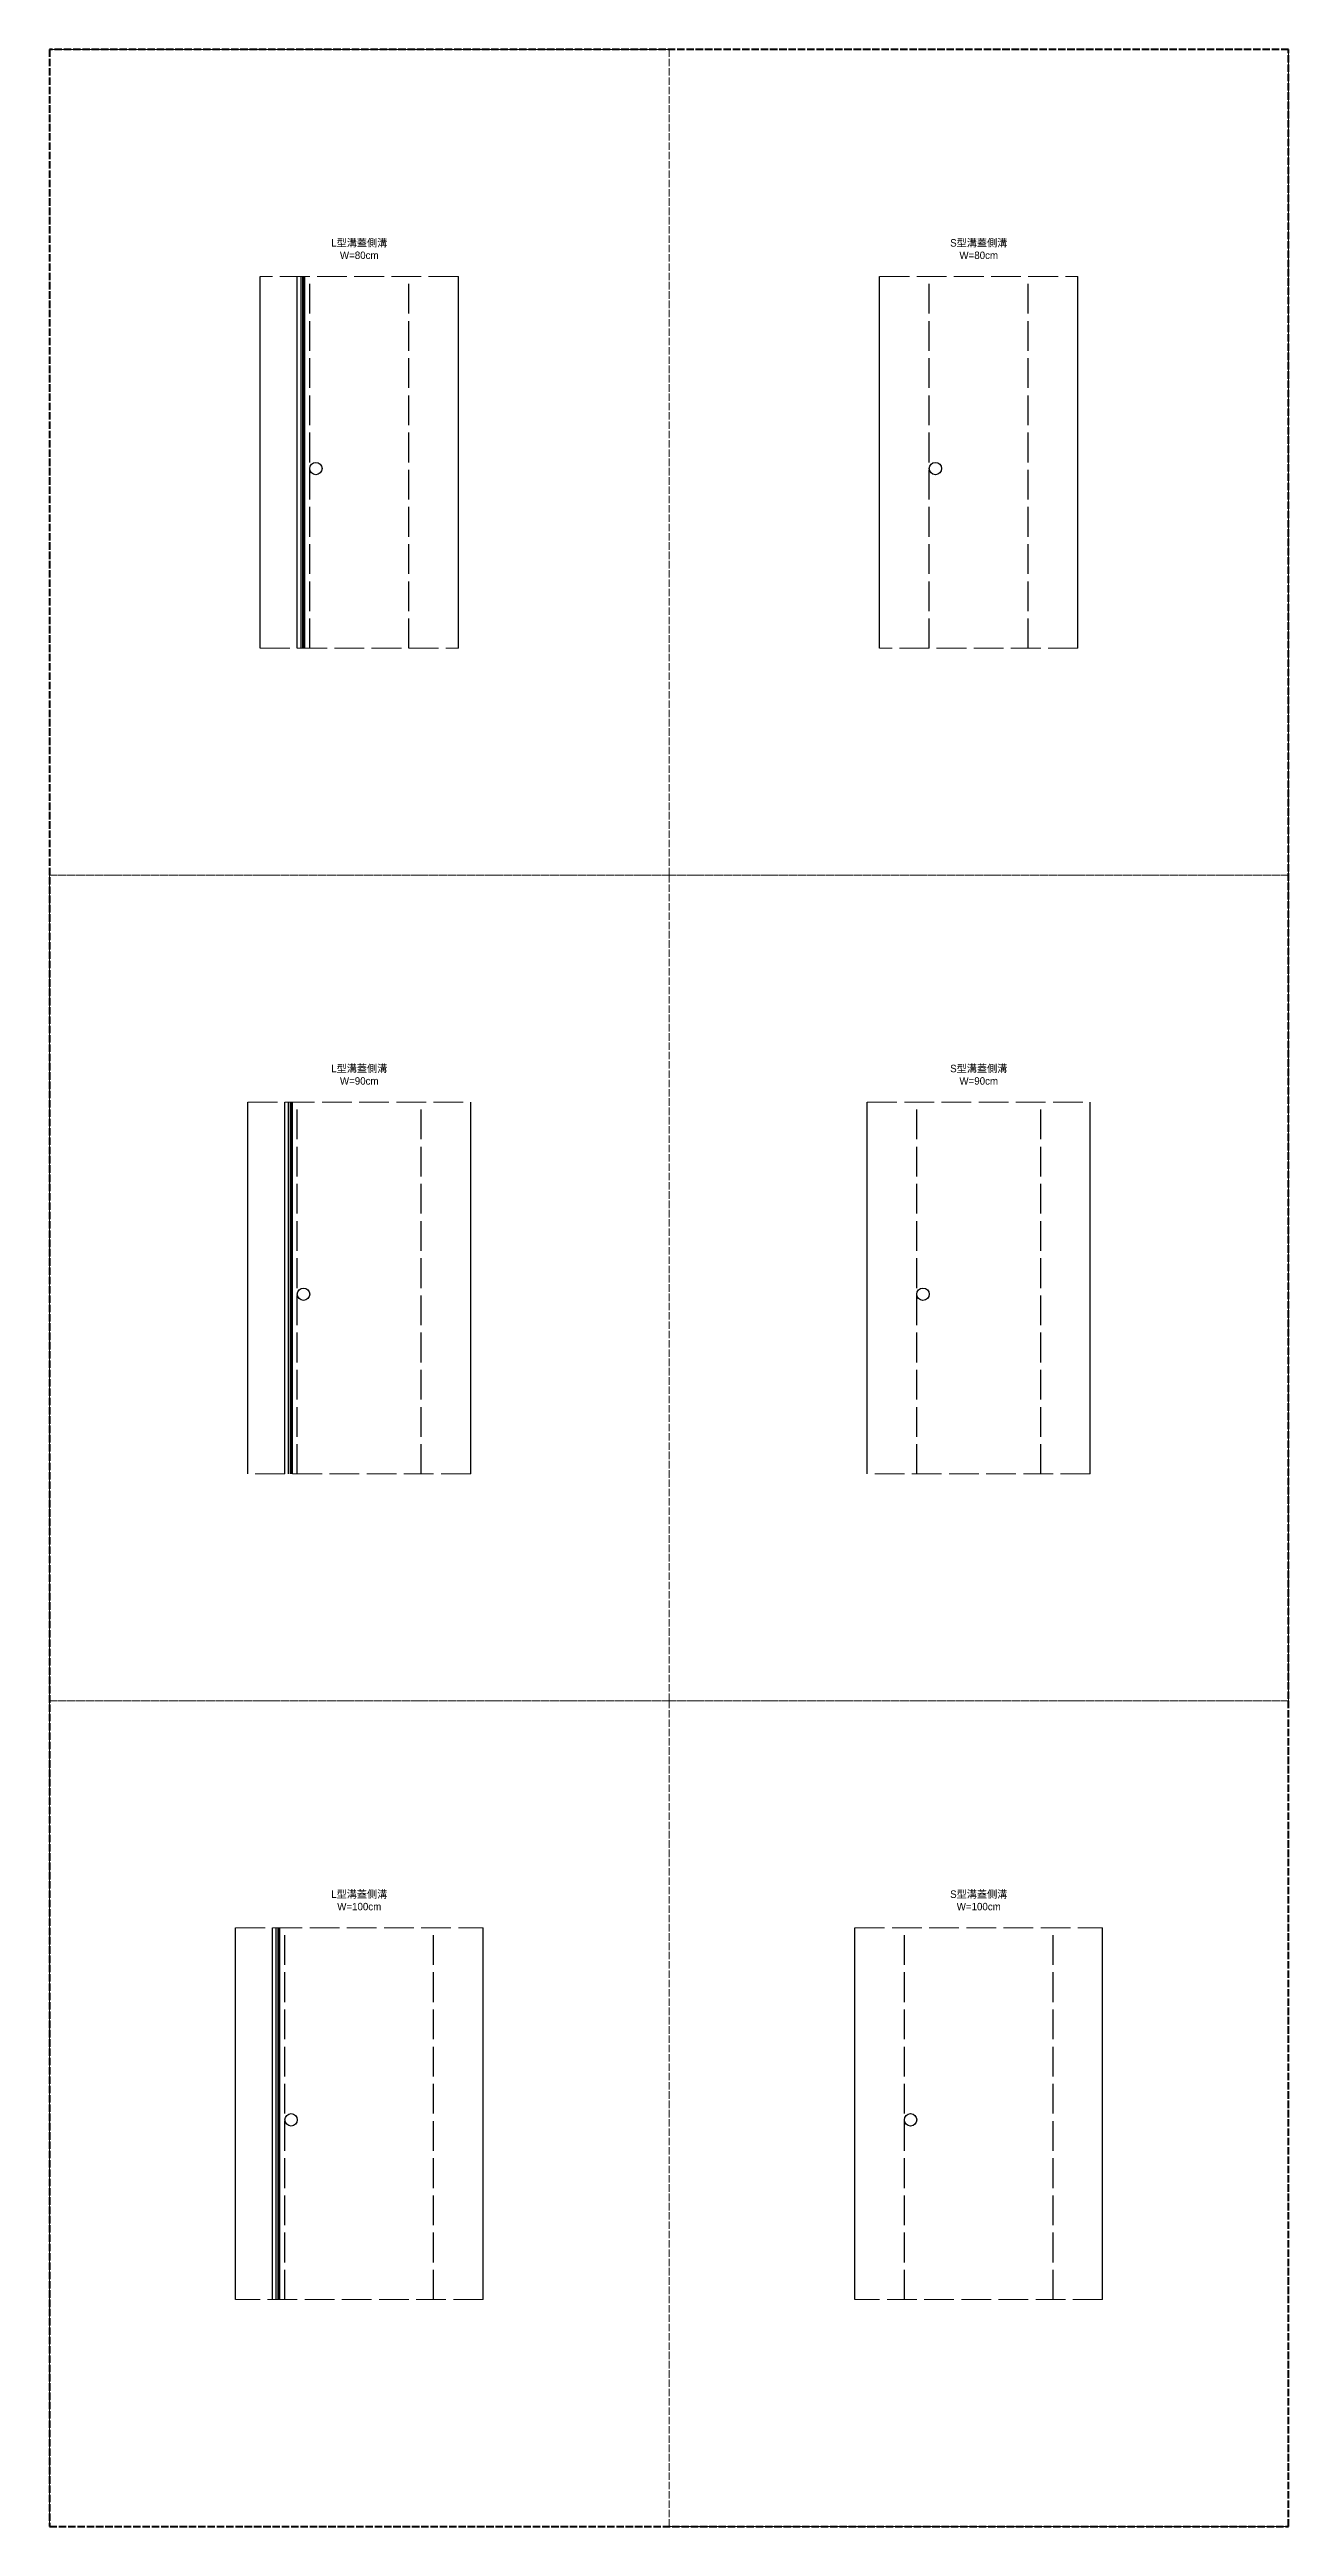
# Model space of a CAD drawing. Extents: x -6810 to 5075, y -2187 to 1200.
# Drawn here: x 4575 to 5075, y -999 to 0 of the extents above; entities that cross this region are included whole.
import ezdxf

# ---------------------------------------------------------------- set-up
doc = ezdxf.new("R2010")
doc.units = 0
doc.header["$MEASUREMENT"] = 0
doc.linetypes.add('ACAD_ISO02W100', pattern=[15, 12, -3])
doc.layers.add('一、3.基本-變更', color=1, linetype='Continuous', lineweight=50)
doc.layers.add('二、6.繪圖-其他施作項目', color=35, linetype='Continuous', lineweight=30)
doc.layers.add('一、4.基本-隱藏', color=9, linetype='ACAD_ISO02W100', lineweight=20, plot=False)
doc.layers.add('三、3.文字-註解文字', color=2, linetype='Continuous')
doc.styles.add('註解文字', font='MS PGothic.ttf', dxfattribs={"height": 3})

msp = doc.modelspace()

# ---------------------------------------------------------------- texts
at = {"layer": '三、3.文字-註解文字', "char_height": 3, "attachment_point": 5, "style": '註解文字'}
for s, insert in [('{\\fMS PGothic|b0|i0|c128|p34;L型溝蓋側溝\\PW=}8{\\fMS PGothic|b0|i0|c128|p34;0cm}', (4700, -80.5)), ('{\\fMS PGothic|b0|i0|c128|p34;S型溝蓋側溝\\PW=}8{\\fMS PGothic|b0|i0|c128|p34;0cm}', (4950, -80.5)), ('{\\fMS PGothic|b0|i0|c128|p34;L型溝蓋側溝\\PW=}9{\\fMS PGothic|b0|i0|c128|p34;0cm}', (4700, -413.5)), ('{\\fMS PGothic|b0|i0|c128|p34;S型溝蓋側溝\\PW=}9{\\fMS PGothic|b0|i0|c128|p34;0cm}', (4950, -413.5)), ('{\\fMS PGothic|b0|i0|c128|p34;L型溝蓋側溝\\PW=}10{\\fMS PGothic|b0|i0|c128|p34;0cm}', (4700, -746.5)), ('{\\fMS PGothic|b0|i0|c128|p34;S型溝蓋側溝\\PW=}10{\\fMS PGothic|b0|i0|c128|p34;0cm}', (4950, -746.5))]:
    msp.add_mtext_dynamic_manual_height_columns(s, width=81.87844, gutter_width=15, heights=[0], dxfattribs=dict(at, insert=insert))

# ---------------------------------------------------------------- linework, layer by layer
at = {"layer": '一、3.基本-變更', "linetype": 'ACAD_ISO02W100', "ltscale": 0.25}
msp.add_lwpolyline([(5075, 0), (4575, 0), (4575, -999), (5075, -999)], close=True, dxfattribs=at)
at = {"layer": '一、4.基本-隱藏', "linetype": 'ACAD_ISO02W100', "ltscale": 0.25}
for points in [[(4825, 0), (4575, 0), (4575, -333), (4825, -333)], [(5075, 0), (4825, 0), (4825, -333), (5075, -333)], [(4825, -333), (4575, -333), (4575, -666), (4825, -666)], [(5075, -333), (4825, -333), (4825, -666), (5075, -666)], [(4825, -666), (4575, -666), (4575, -999), (4825, -999)], [(5075, -666), (4825, -666), (4825, -999), (5075, -999)]]:
    msp.add_lwpolyline(points, close=True, dxfattribs=at)
at = {"layer": '一、4.基本-隱藏'}
for points in [[(4660, -91.5), (4660, -241.5), (4740, -241.5), (4740, -91.5)], [(4910, -241.5), (4910, -91.5), (4990, -91.5), (4990, -241.5)], [(4655, -574.5), (4655, -424.5), (4745, -424.5), (4745, -574.5)], [(4905, -574.5), (4905, -424.5), (4995, -424.5), (4995, -574.5)], [(4650, -907.5), (4650, -757.5), (4750, -757.5), (4750, -907.5)], [(4900, -907.5), (4900, -757.5), (5000, -757.5), (5000, -907.5)]]:
    msp.add_lwpolyline(points, close=True, dxfattribs=at)
at = {"layer": '二、6.繪圖-其他施作項目'}
for points in [[(4660, -241.5), (4660, -91.5)], [(4675, -241.5), (4675, -91.5)], [(4676.5, -241.5), (4676.5, -91.5)], [(4677.25, -241.5), (4677.25, -91.5)], [(4677.625, -241.5), (4677.625, -91.5)], [(4678, -241.5), (4678, -91.5)], [(4740, -241.5), (4740, -91.5)], [(4910, -241.5), (4910, -91.5)], [(4990, -241.5), (4990, -91.5)], [(4655, -574.5), (4655, -424.5)], [(4670, -574.5), (4670, -424.5)], [(4671.5, -574.5), (4671.5, -424.5)], [(4672.25, -574.5), (4672.25, -424.5)], [(4672.625, -574.5), (4672.625, -424.5)], [(4673, -574.5), (4673, -424.5)], [(4745, -574.5), (4745, -424.5)], [(4905, -574.5), (4905, -424.5)], [(4995, -574.5), (4995, -424.5)], [(4650, -907.5), (4650, -757.5)], [(4665, -907.5), (4665, -757.5)], [(4666.5, -907.5), (4666.5, -757.5)], [(4667.25, -907.5), (4667.25, -757.5)], [(4667.625, -907.5), (4667.625, -757.5)], [(4668, -907.5), (4668, -757.5)], [(4750, -907.5), (4750, -757.5)], [(4900, -907.5), (4900, -757.5)], [(5000, -907.5), (5000, -757.5)]]:
    msp.add_lwpolyline(points, dxfattribs=at)
at = {"layer": '二、6.繪圖-其他施作項目', "linetype": 'ACAD_ISO02W100'}
for points in [[(4680, -241.5), (4680, -91.5)], [(4720, -241.5), (4720, -91.5)], [(4930, -241.5), (4930, -91.5)], [(4970, -241.5), (4970, -91.5)], [(4675, -574.5), (4675, -424.5)], [(4725, -574.5), (4725, -424.5)], [(4925, -574.5), (4925, -424.5)], [(4975, -574.5), (4975, -424.5)], [(4670, -907.5), (4670, -757.5)], [(4730, -907.5), (4730, -757.5)], [(4920, -907.5), (4920, -757.5)], [(4980, -907.5), (4980, -757.5)]]:
    msp.add_lwpolyline(points, dxfattribs=at)
at = {"layer": '二、6.繪圖-其他施作項目'}
for centre in [(4682.5, -169), (4932.5, -169), (4677.5, -502), (4927.5, -502), (4672.5, -835), (4922.5, -835)]:
    msp.add_circle(centre, 2.5, dxfattribs=at)

msp.set_redraw_order([(e.dxf.handle, doc.entitydb.next_handle()) for e in msp.query("TEXT MTEXT ATTDEF DIMENSION ARC_DIMENSION")])  # texts and dimensions are drawn at this point

doc.saveas('drawing.dxf')
